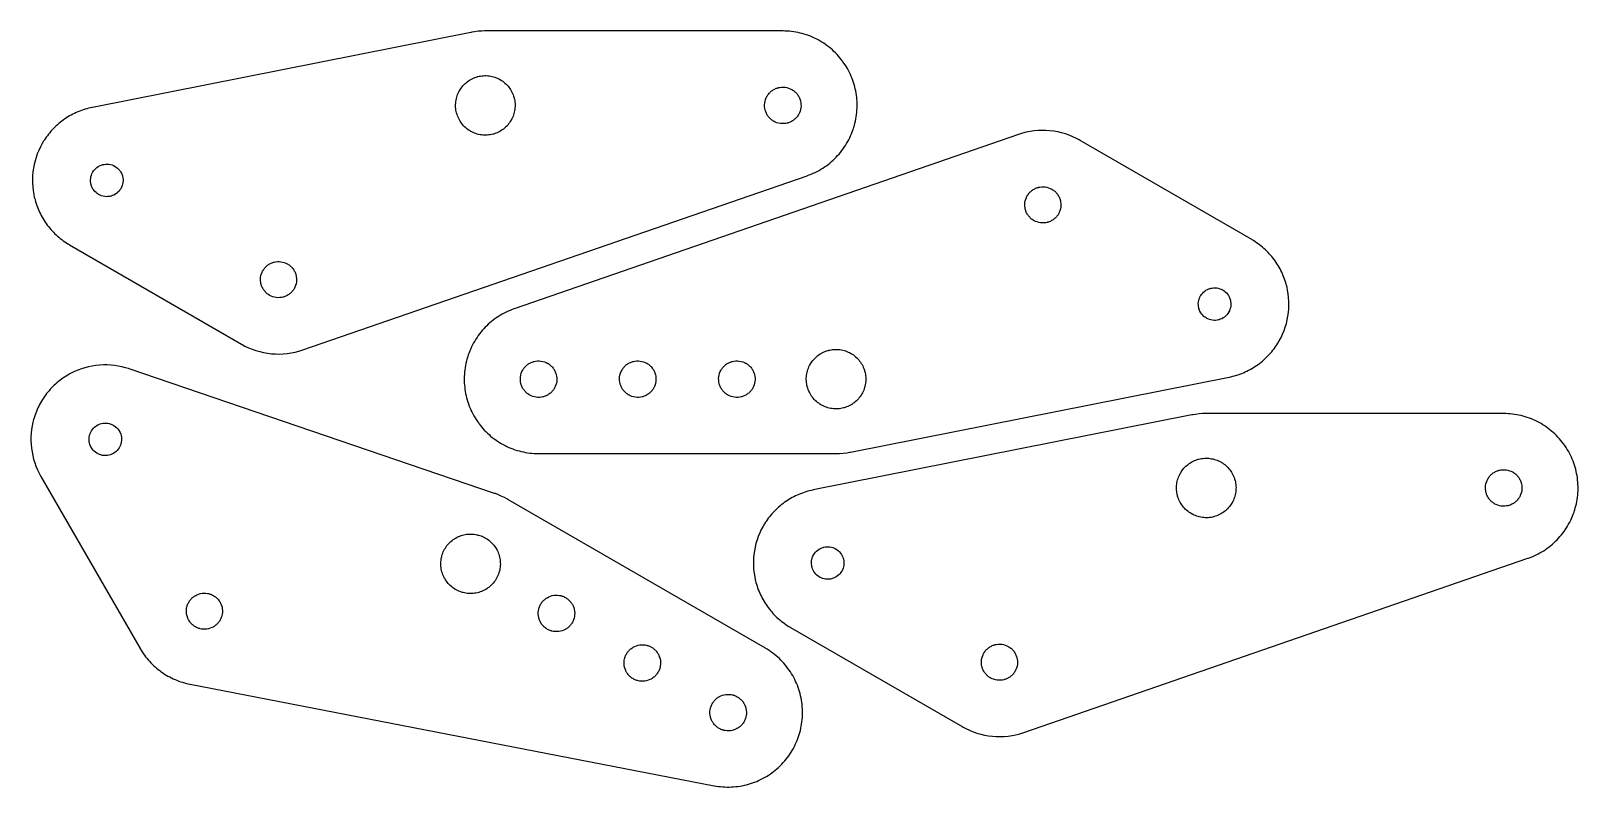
# Model space of a CAD drawing. Extents: x 0 to 562, y 0 to 274.
import ezdxf

# ---------------------------------------------------------------- set-up
doc = ezdxf.new("R2010")
doc.units = 0
doc.layers.get('0').update_dxf_attribs({"linetype": 'CONTINUOUS'})

msp = doc.modelspace()

# ---------------------------------------------------------------- linework, layer by layer
at = {"color": 0}
for points in [[(76.3993, 160.717), (76.7158, 160.533), (77.6853, 160.019), (79.0001, 159.396), (80.3408, 158.847), (81.7042, 158.372), (83.0872, 157.972), (84.4867, 157.647), (85.8997, 157.397), (87.3231, 157.222), (88.7536, 157.124), (90.1883, 157.1), (91.6242, 157.154), (93.0581, 157.285), (94.4867, 157.492), (95.9072, 157.775), (97.3167, 158.138), (98.3661, 158.458), (98.7115, 158.578), (281.807, 221.799), (281.997, 221.864), (282.563, 222.071), (283.307, 222.367), (284.04, 222.682), (284.761, 223.018), (285.471, 223.374), (286.167, 223.75), (286.851, 224.146), (287.522, 224.561), (288.179, 224.994), (288.824, 225.446), (289.453, 225.915), (290.068, 226.403), (290.668, 226.907), (291.253, 227.429), (291.822, 227.967), (292.375, 228.521), (292.912, 229.092), (293.433, 229.676), (293.936, 230.278), (294.422, 230.893), (294.89, 231.522), (295.342, 232.165), (295.774, 232.822), (296.186, 233.493), (296.581, 234.176), (296.954, 234.872), (297.31, 235.581), (297.644, 236.3), (297.958, 237.032), (298.251, 237.774), (298.522, 238.526), (298.714, 239.099), (298.774, 239.29), (298.833, 239.482), (299, 240.061), (299.204, 240.835), (299.385, 241.612), (299.542, 242.393), (299.675, 243.175), (299.785, 243.96), (299.872, 244.744), (299.936, 245.531), (299.976, 246.317), (299.994, 247.103), (299.989, 247.889), (299.961, 248.674), (299.91, 249.456), (299.836, 250.236), (299.74, 251.013), (299.622, 251.787), (299.482, 252.557), (299.318, 253.324), (299.133, 254.085), (298.926, 254.842), (298.696, 255.592), (298.444, 256.336), (298.172, 257.074), (297.876, 257.803), (297.56, 258.525), (297.221, 259.24), (296.861, 259.944), (296.479, 260.642), (296.076, 261.328), (295.653, 262.003), (295.207, 262.668), (294.86, 263.161), (294.74, 263.322), (294.622, 263.485), (294.256, 263.963), (293.753, 264.586), (293.233, 265.192), (292.697, 265.781), (292.146, 266.351), (291.581, 266.906), (290.999, 267.44), (290.404, 267.958), (289.794, 268.457), (289.171, 268.938), (288.536, 269.399), (287.888, 269.84), (287.228, 270.264), (286.556, 270.667), (285.872, 271.05), (285.179, 271.414), (284.475, 271.757), (283.761, 272.081), (283.037, 272.382), (282.306, 272.662), (281.565, 272.924), (280.818, 273.161), (280.061, 273.379), (279.299, 273.574), (278.529, 273.747), (277.753, 273.897), (276.972, 274.025), (276.185, 274.131), (275.393, 274.213), (274.597, 274.272), (273.797, 274.307), (273.196, 274.319), (272.994, 274.319), (164.994, 274.319), (164.665, 274.319), (163.675, 274.287), (162.36, 274.19), (161.05, 274.029), (160.074, 273.869), (159.75, 273.806), (22.3003, 246.585), (22.1311, 246.551), (21.6253, 246.442), (20.956, 246.282), (20.2924, 246.107), (19.6349, 245.914), (18.9837, 245.706), (18.3393, 245.481), (17.7017, 245.24), (17.0711, 244.985), (16.4481, 244.713), (15.8326, 244.426), (15.2251, 244.124), (14.626, 243.807), (14.0353, 243.476), (13.4532, 243.129), (12.8803, 242.769), (12.3166, 242.394), (11.7625, 242.006), (11.2183, 241.603), (10.6841, 241.186), (10.1604, 240.757), (9.64725, 240.314), (9.14501, 239.858), (8.65397, 239.389), (8.17437, 238.908), (7.70654, 238.414), (7.2506, 237.907), (6.80697, 237.389), (6.37587, 236.857), (5.95751, 236.315), (5.55225, 235.761), (5.16032, 235.196), (4.87472, 234.764), (4.78201, 234.618), (4.59685, 234.328), (4.0709, 233.439), (3.42378, 232.229), (2.84104, 230.994), (2.32314, 229.735), (1.87039, 228.453), (1.48335, 227.154), (1.16238, 225.837), (0.90793, 224.508), (0.72038, 223.168), (0.60021, 221.818), (0.5478, 220.464), (0.56364, 219.106), (0.64806, 217.746), (0.80154, 216.388), (1.02452, 215.035), (1.23568, 214.024), (1.31744, 213.689), (1.35834, 213.521), (1.48969, 213.021), (1.6785, 212.36), (1.88363, 211.704), (2.10482, 211.056), (2.34196, 210.414), (2.59478, 209.781), (2.86317, 209.154), (3.14686, 208.535), (3.44564, 207.925), (3.75939, 207.322), (4.08789, 206.729), (4.43093, 206.144), (4.78831, 205.569), (5.15989, 205.003), (5.54536, 204.446), (5.94461, 203.9), (6.35747, 203.364), (6.78369, 202.837), (7.22304, 202.322), (7.6754, 201.818), (8.14057, 201.325), (8.61833, 200.843), (9.10846, 200.374), (9.61083, 199.915), (10.1252, 199.471), (10.6513, 199.038), (11.1891, 198.617), (11.7383, 198.21), (12.2988, 197.815), (12.8702, 197.435), (13.4525, 197.068), (13.8961, 196.803), (14.0454, 196.717), (76.3993, 160.717)], [(155.642, 252.719), (155.708, 252.835), (155.921, 253.176), (156.221, 253.618), (156.542, 254.042), (156.882, 254.449), (157.24, 254.836), (157.617, 255.207), (158.01, 255.557), (158.419, 255.888), (158.846, 256.199), (159.286, 256.487), (159.74, 256.756), (160.208, 257.001), (160.689, 257.225), (161.182, 257.424), (161.686, 257.6), (162.069, 257.717), (162.2, 257.751), (162.329, 257.786), (162.719, 257.878), (163.244, 257.976), (163.771, 258.05), (164.299, 258.097), (164.826, 258.118), (165.354, 258.114), (165.881, 258.083), (166.404, 258.026), (166.925, 257.946), (167.442, 257.839), (167.951, 257.707), (168.457, 257.55), (168.954, 257.368), (169.443, 257.161), (169.924, 256.929), (170.279, 256.739), (170.394, 256.672), (170.511, 256.606), (170.851, 256.393), (171.293, 256.093), (171.717, 255.772), (172.124, 255.433), (172.511, 255.074), (172.882, 254.697), (173.232, 254.304), (173.563, 253.894), (173.874, 253.468), (174.163, 253.028), (174.431, 252.574), (174.676, 252.106), (174.9, 251.625), (175.099, 251.132), (175.275, 250.629), (175.392, 250.244), (175.426, 250.115), (175.461, 249.985), (175.553, 249.594), (175.651, 249.069), (175.725, 248.543), (175.772, 248.015), (175.793, 247.487), (175.789, 246.96), (175.758, 246.433), (175.703, 245.91), (175.621, 245.389), (175.514, 244.874), (175.382, 244.362), (175.225, 243.857), (175.043, 243.36), (174.836, 242.871), (174.604, 242.39), (174.415, 242.035), (174.347, 241.919), (174.281, 241.804), (174.068, 241.463), (173.768, 241.021), (173.447, 240.597), (173.108, 240.192), (172.75, 239.803), (172.372, 239.433), (171.979, 239.082), (171.569, 238.751), (171.143, 238.44), (170.703, 238.151), (170.249, 237.883), (169.781, 237.638), (169.3, 237.414), (168.807, 237.215), (168.304, 237.039), (167.919, 236.922), (167.79, 236.888), (167.661, 236.853), (167.269, 236.761), (166.744, 236.662), (166.218, 236.589), (165.69, 236.542), (165.163, 236.521), (164.635, 236.525), (164.108, 236.556), (163.585, 236.612), (163.064, 236.693), (162.549, 236.8), (162.038, 236.932), (161.532, 237.089), (161.035, 237.271), (160.546, 237.478), (160.065, 237.71), (159.711, 237.9), (159.594, 237.967), (159.479, 238.033), (159.138, 238.246), (158.697, 238.546), (158.272, 238.867), (157.867, 239.206), (157.478, 239.565), (157.108, 239.942), (156.757, 240.335), (156.426, 240.744), (156.115, 241.171), (155.826, 241.611), (155.558, 242.065), (155.313, 242.533), (155.09, 243.014), (154.89, 243.507), (154.714, 244.01), (154.597, 244.394), (154.563, 244.524), (154.528, 244.654), (154.436, 245.044), (154.337, 245.569), (154.264, 246.096), (154.217, 246.624), (154.196, 247.151), (154.2, 247.679), (154.231, 248.206), (154.288, 248.729), (154.368, 249.25), (154.475, 249.765), (154.607, 250.276), (154.764, 250.782), (154.947, 251.279), (155.154, 251.768), (155.385, 252.249), (155.575, 252.604), (155.642, 252.719)], [(267.258, 250.632), (267.299, 250.703), (267.429, 250.912), (267.614, 251.182), (267.81, 251.442), (268.018, 251.692), (268.239, 251.929), (268.469, 252.157), (268.711, 252.372), (268.963, 252.575), (269.224, 252.765), (269.493, 252.943), (269.772, 253.107), (270.06, 253.258), (270.354, 253.394), (270.656, 253.517), (270.965, 253.625), (271.201, 253.696), (271.281, 253.718), (271.439, 253.76), (271.921, 253.856), (272.568, 253.929), (273.215, 253.94), (273.86, 253.886), (274.494, 253.771), (275.118, 253.594), (275.724, 253.356), (276.165, 253.138), (276.307, 253.056), (276.378, 253.015), (276.588, 252.885), (276.857, 252.7), (277.118, 252.504), (277.367, 252.296), (277.606, 252.075), (277.832, 251.844), (278.047, 251.603), (278.25, 251.351), (278.44, 251.09), (278.618, 250.821), (278.782, 250.542), (278.933, 250.254), (279.069, 249.96), (279.192, 249.658), (279.3, 249.349), (279.372, 249.112), (279.393, 249.033), (279.435, 248.876), (279.531, 248.393), (279.604, 247.747), (279.615, 247.099), (279.563, 246.456), (279.446, 245.819), (279.269, 245.196), (279.031, 244.59), (278.813, 244.149), (278.731, 244.007), (278.69, 243.936), (278.56, 243.726), (278.376, 243.457), (278.179, 243.197), (277.971, 242.947), (277.751, 242.71), (277.519, 242.482), (277.279, 242.267), (277.026, 242.064), (276.765, 241.874), (276.496, 241.696), (276.217, 241.532), (275.929, 241.382), (275.635, 241.244), (275.333, 241.122), (275.024, 241.014), (274.789, 240.943), (274.71, 240.921), (274.551, 240.879), (274.068, 240.783), (273.422, 240.71), (272.774, 240.699), (272.131, 240.753), (271.494, 240.868), (270.871, 241.044), (270.265, 241.283), (269.825, 241.501), (269.682, 241.583), (269.611, 241.624), (269.403, 241.754), (269.132, 241.939), (268.872, 242.135), (268.622, 242.343), (268.385, 242.564), (268.157, 242.794), (267.942, 243.036), (267.739, 243.287), (267.549, 243.549), (267.371, 243.818), (267.207, 244.097), (267.057, 244.385), (266.919, 244.679), (266.797, 244.981), (266.689, 245.29), (266.618, 245.526), (266.596, 245.606), (266.554, 245.763), (266.458, 246.246), (266.385, 246.893), (266.374, 247.54), (266.428, 248.185), (266.543, 248.819), (266.721, 249.443), (266.958, 250.049), (267.176, 250.49), (267.258, 250.632)], [(380.928, 234.603), (380.612, 234.786), (379.643, 235.3), (378.328, 235.924), (376.987, 236.472), (375.624, 236.947), (374.24, 237.347), (372.842, 237.672), (371.428, 237.922), (370.004, 238.097), (368.574, 238.196), (367.139, 238.219), (365.704, 238.165), (364.269, 238.035), (362.842, 237.828), (361.421, 237.543), (360.011, 237.182), (358.961, 236.861), (358.617, 236.742), (175.521, 173.521), (175.331, 173.456), (174.765, 173.247), (174.021, 172.953), (173.288, 172.638), (172.567, 172.301), (171.857, 171.944), (171.161, 171.569), (170.476, 171.174), (169.806, 170.758), (169.149, 170.325), (168.504, 169.874), (167.875, 169.404), (167.26, 168.917), (166.66, 168.413), (166.075, 167.89), (165.506, 167.353), (164.953, 166.799), (164.415, 166.228), (163.894, 165.643), (163.392, 165.042), (162.906, 164.426), (162.436, 163.797), (161.986, 163.154), (161.554, 162.497), (161.142, 161.826), (160.747, 161.143), (160.374, 160.447), (160.018, 159.739), (159.683, 159.019), (159.369, 158.288), (159.076, 157.546), (158.806, 156.793), (158.614, 156.221), (158.554, 156.029), (158.494, 155.837), (158.328, 155.258), (158.124, 154.485), (157.943, 153.707), (157.786, 152.926), (157.653, 152.144), (157.543, 151.36), (157.456, 150.575), (157.392, 149.789), (157.351, 149.003), (157.333, 148.217), (157.339, 147.431), (157.367, 146.646), (157.418, 145.864), (157.492, 145.083), (157.587, 144.307), (157.706, 143.532), (157.846, 142.761), (158.01, 141.996), (158.194, 141.235), (158.401, 140.478), (158.632, 139.728), (158.883, 138.983), (159.156, 138.246), (159.451, 137.516), (159.768, 136.794), (160.107, 136.08), (160.467, 135.374), (160.849, 134.678), (161.251, 133.992), (161.675, 133.316), (162.121, 132.651), (162.468, 132.158), (162.587, 131.997), (162.706, 131.835), (163.072, 131.357), (163.575, 130.734), (164.094, 130.128), (164.631, 129.539), (165.182, 128.968), (165.747, 128.414), (166.329, 127.879), (166.924, 127.361), (167.533, 126.862), (168.156, 126.382), (168.792, 125.921), (169.44, 125.479), (170.1, 125.056), (170.772, 124.653), (171.456, 124.269), (172.149, 123.905), (172.853, 123.562), (173.567, 123.239), (174.289, 122.937), (175.022, 122.656), (175.763, 122.396), (176.51, 122.158), (177.267, 121.941), (178.029, 121.746), (178.799, 121.573), (179.575, 121.422), (180.356, 121.294), (181.143, 121.189), (181.935, 121.107), (182.731, 121.047), (183.531, 121.012), (184.132, 121), (184.333, 121), (292.333, 121), (292.662, 121), (293.653, 121.032), (294.968, 121.129), (296.278, 121.29), (297.254, 121.45), (297.578, 121.514), (435.028, 148.735), (435.197, 148.768), (435.703, 148.878), (436.372, 149.038), (437.035, 149.212), (437.693, 149.406), (438.344, 149.614), (438.989, 149.839), (439.626, 150.079), (440.257, 150.335), (440.879, 150.607), (441.494, 150.893), (442.103, 151.196), (442.701, 151.513), (443.293, 151.843), (443.875, 152.19), (444.447, 152.55), (445.011, 152.925), (445.565, 153.314), (446.11, 153.717), (446.643, 154.132), (447.167, 154.563), (447.681, 155.006), (448.183, 155.461), (448.674, 155.931), (449.153, 156.411), (449.621, 156.906), (450.078, 157.413), (450.521, 157.931), (450.951, 158.461), (451.371, 159.004), (451.775, 159.558), (452.168, 160.124), (452.453, 160.556), (452.546, 160.7), (452.731, 160.99), (453.257, 161.881), (453.904, 163.09), (454.486, 164.325), (455.004, 165.585), (455.457, 166.865), (455.844, 168.165), (456.165, 169.482), (456.419, 170.811), (456.607, 172.151), (456.728, 173.501), (456.781, 174.856), (456.764, 176.214), (456.679, 177.574), (456.526, 178.931), (456.303, 180.285), (456.092, 181.296), (456.01, 181.631), (455.969, 181.799), (455.838, 182.299), (455.649, 182.96), (455.444, 183.615), (455.222, 184.264), (454.986, 184.906), (454.733, 185.539), (454.464, 186.165), (454.181, 186.783), (453.882, 187.394), (453.568, 187.997), (453.24, 188.59), (452.897, 189.175), (452.539, 189.75), (452.168, 190.317), (451.782, 190.872), (451.383, 191.419), (450.971, 191.956), (450.544, 192.482), (450.104, 192.997), (449.653, 193.501), (449.188, 193.994), (448.71, 194.476), (448.219, 194.946), (447.717, 195.404), (447.203, 195.849), (446.676, 196.282), (446.139, 196.703), (445.589, 197.11), (445.029, 197.504), (444.457, 197.885), (443.875, 198.25), (443.432, 198.517), (443.282, 198.603), (380.928, 234.603)], [(22.4325, 223.051), (22.5054, 223.178), (22.7493, 223.542), (23.1101, 223.996), (23.5119, 224.41), (23.9514, 224.783), (24.4249, 225.111), (24.9293, 225.392), (25.4612, 225.622), (25.8765, 225.764), (26.0174, 225.801), (26.1583, 225.839), (26.5886, 225.925), (27.1647, 225.99), (27.7421, 226), (28.3161, 225.953), (28.8828, 225.85), (29.4381, 225.692), (29.9776, 225.479), (30.3711, 225.285), (30.4975, 225.212), (30.6237, 225.139), (30.9883, 224.894), (31.4424, 224.535), (31.8569, 224.132), (32.2294, 223.693), (32.5574, 223.219), (32.8382, 222.715), (33.0693, 222.183), (33.2106, 221.768), (33.2483, 221.626), (33.286, 221.486), (33.3714, 221.056), (33.4372, 220.479), (33.4462, 219.903), (33.399, 219.328), (33.296, 218.761), (33.1379, 218.207), (32.9253, 217.667), (32.7314, 217.274), (32.6585, 217.147), (32.5856, 217.021), (32.3417, 216.656), (31.9807, 216.201), (31.5789, 215.788), (31.1396, 215.415), (30.6661, 215.087), (30.1617, 214.806), (29.6297, 214.575), (29.2144, 214.433), (29.0736, 214.396), (28.9326, 214.358), (28.5024, 214.274), (27.9261, 214.207), (27.3489, 214.199), (26.7749, 214.246), (26.2081, 214.349), (25.6529, 214.507), (25.1133, 214.719), (24.7197, 214.913), (24.5935, 214.986), (24.4671, 215.058), (24.1025, 215.303), (23.6486, 215.664), (23.234, 216.065), (22.8615, 216.504), (22.5335, 216.978), (22.2528, 217.483), (22.0215, 218.015), (21.8804, 218.431), (21.8426, 218.571), (21.8049, 218.711), (21.7194, 219.142), (21.6537, 219.718), (21.6447, 220.296), (21.6919, 220.869), (21.7949, 221.436), (21.9531, 221.992), (22.1657, 222.531), (22.3594, 222.925), (22.4325, 223.051)], [(373.103, 207.944), (373.063, 207.874), (372.933, 207.667), (372.751, 207.4), (372.557, 207.143), (372.35, 206.896), (372.133, 206.66), (371.904, 206.436), (371.665, 206.224), (371.417, 206.022), (371.158, 205.835), (370.892, 205.658), (370.615, 205.496), (370.332, 205.347), (370.04, 205.211), (369.742, 205.09), (369.436, 204.983), (369.203, 204.913), (369.124, 204.892), (368.968, 204.85), (368.49, 204.756), (367.851, 204.682), (367.21, 204.672), (366.574, 204.725), (365.944, 204.839), (365.328, 205.014), (364.729, 205.25), (364.293, 205.465), (364.153, 205.546), (364.082, 205.587), (363.875, 205.715), (363.608, 205.897), (363.35, 206.092), (363.104, 206.299), (362.868, 206.515), (362.644, 206.744), (362.431, 206.983), (362.231, 207.232), (362.042, 207.49), (361.867, 207.757), (361.704, 208.033), (361.554, 208.317), (361.419, 208.608), (361.299, 208.907), (361.192, 209.212), (361.121, 209.446), (361.1, 209.525), (361.058, 209.681), (360.963, 210.158), (360.89, 210.799), (360.881, 211.439), (360.932, 212.075), (361.047, 212.704), (361.222, 213.321), (361.458, 213.919), (361.674, 214.356), (361.754, 214.496), (361.794, 214.567), (361.924, 214.774), (362.106, 215.042), (362.3, 215.299), (362.507, 215.544), (362.724, 215.781), (362.953, 216.006), (363.192, 216.218), (363.44, 216.418), (363.699, 216.607), (363.965, 216.782), (364.242, 216.944), (364.525, 217.094), (364.817, 217.229), (365.115, 217.35), (365.421, 217.457), (365.654, 217.528), (365.733, 217.549), (365.889, 217.592), (366.367, 217.686), (367.006, 217.758), (367.647, 217.769), (368.283, 217.717), (368.912, 217.603), (369.529, 217.426), (370.128, 217.19), (370.564, 216.975), (370.704, 216.894), (370.775, 216.854), (370.982, 216.725), (371.249, 216.543), (371.507, 216.349), (371.753, 216.143), (371.989, 215.925), (372.213, 215.697), (372.426, 215.458), (372.626, 215.21), (372.815, 214.951), (372.99, 214.683), (373.153, 214.408), (373.303, 214.124), (373.438, 213.832), (373.558, 213.533), (373.665, 213.228), (373.736, 212.994), (373.757, 212.917), (373.799, 212.76), (373.894, 212.282), (373.967, 211.643), (373.976, 211.003), (373.925, 210.365), (373.81, 209.736), (373.635, 209.119), (373.399, 208.521), (373.183, 208.085), (373.103, 207.944)], [(84.2251, 187.375), (84.2657, 187.446), (84.3944, 187.653), (84.5767, 187.919), (84.7711, 188.176), (84.9772, 188.424), (85.1947, 188.66), (85.4231, 188.883), (85.6619, 189.096), (85.9107, 189.297), (86.1689, 189.485), (86.4363, 189.661), (86.7121, 189.824), (86.996, 189.972), (87.2875, 190.108), (87.5863, 190.229), (87.8918, 190.336), (88.125, 190.407), (88.2036, 190.428), (88.3599, 190.469), (88.8374, 190.564), (89.4768, 190.638), (90.1174, 190.647), (90.7544, 190.594), (91.3835, 190.481), (91.9996, 190.306), (92.5985, 190.069), (93.035, 189.854), (93.1753, 189.774), (93.2456, 189.732), (93.4526, 189.604), (93.72, 189.421), (93.9772, 189.228), (94.2239, 189.021), (94.4596, 188.803), (94.684, 188.575), (94.8967, 188.336), (95.0974, 188.087), (95.2857, 187.829), (95.4613, 187.563), (95.6238, 187.286), (95.7729, 187.003), (95.9082, 186.711), (96.0294, 186.413), (96.1361, 186.107), (96.2071, 185.874), (96.2281, 185.794), (96.27, 185.639), (96.3647, 185.161), (96.4376, 184.521), (96.4476, 183.881), (96.3953, 183.243), (96.281, 182.615), (96.1056, 181.999), (95.8696, 181.4), (95.6544, 180.962), (95.5735, 180.822), (95.5329, 180.753), (95.404, 180.546), (95.2219, 180.278), (95.0275, 180.021), (94.8214, 179.774), (94.6039, 179.539), (94.3754, 179.314), (94.1367, 179.101), (93.8879, 178.901), (93.6297, 178.712), (93.3624, 178.538), (93.0865, 178.375), (92.8026, 178.225), (92.5111, 178.09), (92.2124, 177.968), (91.9068, 177.862), (91.6736, 177.792), (91.5951, 177.769), (91.4387, 177.728), (90.9613, 177.633), (90.3217, 177.561), (89.6811, 177.55), (89.0442, 177.603), (88.4151, 177.717), (87.799, 177.893), (87.2001, 178.129), (86.7635, 178.344), (86.6233, 178.425), (86.5529, 178.465), (86.346, 178.594), (86.0785, 178.776), (85.8212, 178.971), (85.5747, 179.176), (85.339, 179.394), (85.1146, 179.622), (84.9019, 179.861), (84.7013, 180.11), (84.5129, 180.368), (84.3374, 180.636), (84.1747, 180.911), (84.0257, 181.196), (83.8904, 181.487), (83.7692, 181.786), (83.6625, 182.092), (83.5915, 182.325), (83.5706, 182.403), (83.5286, 182.56), (83.4339, 183.038), (83.3608, 183.676), (83.351, 184.317), (83.4033, 184.954), (83.5176, 185.583), (83.6931, 186.199), (83.929, 186.799), (84.1442, 187.235), (84.2251, 187.375)], [(434.896, 172.268), (434.822, 172.142), (434.578, 171.778), (434.218, 171.324), (433.815, 170.908), (433.376, 170.536), (432.903, 170.208), (432.399, 169.928), (431.867, 169.697), (431.451, 169.556), (431.31, 169.518), (431.169, 169.479), (430.739, 169.394), (430.162, 169.329), (429.586, 169.319), (429.011, 169.367), (428.444, 169.469), (427.89, 169.628), (427.35, 169.84), (426.957, 170.035), (426.831, 170.107), (426.704, 170.181), (426.339, 170.424), (425.885, 170.785), (425.471, 171.188), (425.099, 171.626), (424.771, 172.1), (424.489, 172.604), (424.258, 173.136), (424.117, 173.551), (424.079, 173.692), (424.042, 173.833), (423.957, 174.264), (423.89, 174.84), (423.882, 175.417), (423.929, 175.992), (424.032, 176.558), (424.19, 177.112), (424.403, 177.653), (424.596, 178.046), (424.669, 178.172), (424.742, 178.299), (424.986, 178.664), (425.347, 179.117), (425.749, 179.532), (426.188, 179.904), (426.661, 180.232), (427.167, 180.513), (427.699, 180.744), (428.114, 180.886), (428.254, 180.924), (428.394, 180.961), (428.825, 181.046), (429.401, 181.112), (429.979, 181.121), (430.553, 181.074), (431.119, 180.971), (431.675, 180.813), (432.214, 180.6), (432.608, 180.407), (432.735, 180.333), (432.861, 180.261), (433.225, 180.017), (433.679, 179.656), (434.093, 179.254), (434.467, 178.814), (434.794, 178.342), (435.075, 177.836), (435.306, 177.304), (435.447, 176.889), (435.485, 176.749), (435.522, 176.607), (435.608, 176.178), (435.674, 175.601), (435.683, 175.024), (435.636, 174.45), (435.533, 173.883), (435.375, 173.328), (435.162, 172.789), (434.968, 172.394), (434.896, 172.268)], [(301.686, 142.6), (301.619, 142.483), (301.407, 142.143), (301.107, 141.701), (300.786, 141.278), (300.446, 140.871), (300.088, 140.483), (299.711, 140.112), (299.318, 139.763), (298.908, 139.432), (298.482, 139.121), (298.042, 138.832), (297.588, 138.564), (297.119, 138.318), (296.639, 138.095), (296.146, 137.895), (295.642, 137.719), (295.258, 137.602), (295.128, 137.568), (294.999, 137.533), (294.608, 137.442), (294.083, 137.343), (293.557, 137.269), (293.029, 137.222), (292.501, 137.201), (291.974, 137.206), (291.447, 137.236), (290.924, 137.292), (290.403, 137.374), (289.886, 137.481), (289.376, 137.613), (288.871, 137.77), (288.374, 137.952), (287.883, 138.159), (287.404, 138.391), (287.049, 138.58), (286.933, 138.647), (286.817, 138.714), (286.476, 138.926), (286.035, 139.226), (285.611, 139.547), (285.204, 139.886), (284.817, 140.244), (284.446, 140.622), (284.096, 141.015), (283.765, 141.425), (283.454, 141.851), (283.165, 142.292), (282.897, 142.746), (282.651, 143.214), (282.428, 143.694), (282.228, 144.188), (282.053, 144.69), (281.936, 145.075), (281.901, 145.204), (281.867, 145.333), (281.775, 145.725), (281.676, 146.25), (281.603, 146.776), (281.556, 147.304), (281.535, 147.832), (281.539, 148.36), (281.569, 148.886), (281.625, 149.41), (281.707, 149.931), (281.814, 150.446), (281.946, 150.957), (282.103, 151.462), (282.285, 151.96), (282.492, 152.449), (282.724, 152.929), (282.912, 153.283), (282.981, 153.4), (283.047, 153.515), (283.26, 153.857), (283.56, 154.297), (283.881, 154.722), (284.219, 155.128), (284.578, 155.517), (284.956, 155.886), (285.349, 156.237), (285.758, 156.568), (286.185, 156.879), (286.625, 157.168), (287.079, 157.436), (287.547, 157.682), (288.028, 157.904), (288.521, 158.104), (289.024, 158.281), (289.408, 158.397), (289.537, 158.432), (289.667, 158.467), (290.058, 158.557), (290.582, 158.657), (291.108, 158.731), (291.636, 158.778), (292.165, 158.799), (292.693, 158.794), (293.219, 158.764), (293.743, 158.707), (294.264, 158.626), (294.779, 158.519), (295.29, 158.388), (295.796, 158.231), (296.293, 158.047), (296.782, 157.84), (297.263, 157.61), (297.617, 157.419), (297.733, 157.353), (297.849, 157.286), (298.19, 157.074), (298.631, 156.774), (299.056, 156.453), (299.461, 156.112), (299.85, 155.754), (300.219, 155.378), (300.571, 154.985), (300.901, 154.575), (301.213, 154.149), (301.501, 153.708), (301.769, 153.254), (302.015, 152.786), (302.237, 152.306), (302.438, 151.813), (302.614, 151.308), (302.731, 150.925), (302.765, 150.794), (302.8, 150.665), (302.89, 150.275), (302.99, 149.75), (303.064, 149.224), (303.111, 148.696), (303.132, 148.168), (303.128, 147.64), (303.097, 147.114), (303.04, 146.59), (302.96, 146.069), (302.853, 145.553), (302.721, 145.043), (302.564, 144.538), (302.381, 144.04), (302.174, 143.551), (301.943, 143.071), (301.753, 142.715), (301.686, 142.6)], [(39.6174, 50.3047), (39.7089, 50.1463), (39.9921, 49.6756), (40.3826, 49.0583), (40.7886, 48.4535), (41.2099, 47.8613), (41.6458, 47.2818), (42.0962, 46.7154), (42.561, 46.1622), (43.0396, 45.6225), (43.5318, 45.0965), (44.0372, 44.5844), (44.5556, 44.0865), (45.0865, 43.6029), (45.6299, 43.1339), (46.1851, 42.6799), (46.7521, 42.2407), (47.3304, 41.8169), (47.9199, 41.4086), (48.5199, 41.016), (49.1304, 40.6393), (49.751, 40.2789), (50.3814, 39.9347), (51.0213, 39.6074), (51.6703, 39.2967), (52.3281, 39.0032), (52.9944, 38.7269), (53.669, 38.4682), (54.3514, 38.2272), (55.0414, 38.0042), (55.7387, 37.7993), (56.4429, 37.6131), (57.1537, 37.4453), (57.6911, 37.3311), (57.871, 37.2964), (248.046, 0.49935), (248.243, 0.46121), (248.838, 0.35851), (249.629, 0.24154), (250.422, 0.14833), (251.215, 0.07878), (252.007, 0.03271), (252.799, 0.01004), (253.589, 0.01058), (254.378, 0.03418), (255.164, 0.08073), (255.947, 0.15007), (256.726, 0.24213), (257.503, 0.35666), (258.275, 0.4936), (259.043, 0.65283), (259.804, 0.83409), (260.561, 1.03738), (261.311, 1.26253), (262.054, 1.50933), (262.79, 1.77767), (263.519, 2.06743), (264.239, 2.37853), (264.951, 2.71072), (265.654, 3.06392), (266.347, 3.43799), (267.029, 3.83274), (267.701, 4.24815), (268.362, 4.68392), (269.013, 5.14008), (269.65, 5.61638), (270.275, 6.11268), (270.888, 6.6289), (271.338, 7.02865), (271.486, 7.16482), (271.633, 7.301), (272.068, 7.71832), (272.632, 8.28689), (273.176, 8.87007), (273.703, 9.46733), (274.208, 10.0782), (274.696, 10.7023), (275.164, 11.3391), (275.612, 11.9881), (276.042, 12.6489), (276.45, 13.3209), (276.838, 14.0038), (277.206, 14.6968), (277.553, 15.3999), (277.879, 16.1121), (278.185, 16.8333), (278.469, 17.5631), (278.733, 18.3006), (278.975, 19.0457), (279.194, 19.7976), (279.393, 20.5563), (279.569, 21.3208), (279.724, 22.091), (279.856, 22.8661), (279.965, 23.6461), (280.053, 24.43), (280.117, 25.2176), (280.157, 26.0085), (280.175, 26.8021), (280.169, 27.5978), (280.14, 28.3954), (280.088, 29.1942), (280.032, 29.7943), (280.01, 29.9938), (279.987, 30.1935), (279.91, 30.7908), (279.785, 31.5818), (279.639, 32.3663), (279.469, 33.1439), (279.278, 33.9142), (279.064, 34.6765), (278.828, 35.431), (278.571, 36.1767), (278.293, 36.9135), (277.994, 37.6407), (277.674, 38.3581), (277.333, 39.0651), (276.974, 39.7615), (276.593, 40.4467), (276.193, 41.1204), (275.775, 41.7821), (275.336, 42.4313), (274.879, 43.0676), (274.404, 43.6908), (273.911, 44.3001), (273.4, 44.8956), (272.871, 45.4763), (272.325, 46.0421), (271.763, 46.5925), (271.182, 47.1269), (270.585, 47.6453), (269.972, 48.1471), (269.344, 48.6315), (268.7, 49.0986), (268.04, 49.5478), (267.365, 49.9785), (266.85, 50.29), (266.675, 50.3904), (173.144, 104.39), (172.86, 104.555), (171.986, 105.022), (170.799, 105.596), (169.583, 106.112), (168.657, 106.461), (168.344, 106.567), (35.7003, 151.718), (35.3743, 151.829), (34.3851, 152.129), (33.0569, 152.471), (31.7182, 152.743), (30.3718, 152.947), (29.02, 153.083), (27.6656, 153.15), (26.311, 153.15), (24.959, 153.082), (23.6124, 152.946), (22.2732, 152.742), (20.9444, 152.471), (19.6285, 152.133), (18.3282, 151.728), (17.046, 151.257), (15.7844, 150.719), (14.8517, 150.274), (14.5461, 150.115), (14.3932, 150.035), (13.9382, 149.789), (13.3403, 149.449), (12.7526, 149.093), (12.1753, 148.725), (11.6086, 148.342), (11.0528, 147.946), (10.508, 147.536), (9.9745, 147.114), (9.45242, 146.679), (8.942, 146.232), (8.44342, 145.771), (7.95692, 145.299), (7.48275, 144.815), (7.02106, 144.321), (6.572, 143.814), (6.1359, 143.296), (5.71283, 142.768), (5.30317, 142.229), (4.90696, 141.679), (4.52453, 141.121), (4.15597, 140.551), (3.8016, 139.974), (3.46153, 139.385), (3.13607, 138.789), (2.82531, 138.183), (2.52957, 137.569), (2.24897, 136.947), (1.98372, 136.317), (1.7341, 135.679), (1.50028, 135.034), (1.28239, 134.381), (1.12907, 133.887), (1.08078, 133.721), (0.98432, 133.391), (0.72868, 132.389), (0.44613, 131.047), (0.2328, 129.698), (0.08843, 128.344), (0.01264, 126.987), (0.0051, 125.631), (0.06554, 124.278), (0.19368, 122.93), (0.38916, 121.591), (0.65169, 120.262), (0.9809, 118.947), (1.37663, 117.647), (1.83838, 116.366), (2.36594, 115.105), (2.95904, 113.869), (3.4451, 112.957), (3.61729, 112.658), (39.6174, 50.3047)], [(190.069, 144.688), (190.029, 144.617), (189.899, 144.407), (189.714, 144.138), (189.518, 143.876), (189.31, 143.628), (189.089, 143.389), (188.858, 143.163), (188.617, 142.947), (188.365, 142.744), (188.104, 142.554), (187.835, 142.376), (187.556, 142.212), (187.268, 142.061), (186.974, 141.925), (186.672, 141.803), (186.362, 141.694), (186.126, 141.622), (186.047, 141.601), (185.889, 141.56), (185.407, 141.464), (184.76, 141.39), (184.112, 141.379), (183.468, 141.432), (182.833, 141.549), (182.21, 141.725), (181.604, 141.964), (181.163, 142.182), (181.021, 142.264), (180.95, 142.304), (180.74, 142.435), (180.471, 142.618), (180.21, 142.815), (179.961, 143.024), (179.722, 143.243), (179.496, 143.475), (179.281, 143.715), (179.078, 143.968), (178.888, 144.229), (178.71, 144.499), (178.546, 144.778), (178.394, 145.065), (178.258, 145.36), (178.136, 145.661), (178.028, 145.971), (177.956, 146.206), (177.935, 146.286), (177.893, 146.443), (177.797, 146.926), (177.722, 147.572), (177.712, 148.221), (177.765, 148.864), (177.882, 149.5), (178.058, 150.124), (178.297, 150.729), (178.515, 151.169), (178.597, 151.311), (178.638, 151.383), (178.768, 151.592), (178.951, 151.862), (179.149, 152.122), (179.357, 152.372), (179.576, 152.61), (179.808, 152.837), (180.049, 153.053), (180.3, 153.256), (180.561, 153.446), (180.832, 153.624), (181.111, 153.788), (181.397, 153.938), (181.693, 154.075), (181.994, 154.197), (182.304, 154.306), (182.539, 154.376), (182.618, 154.399), (182.776, 154.44), (183.26, 154.536), (183.906, 154.61), (184.554, 154.621), (185.197, 154.567), (185.833, 154.451), (186.457, 154.275), (187.063, 154.036), (187.503, 153.818), (187.644, 153.736), (187.717, 153.696), (187.925, 153.565), (188.196, 153.381), (188.456, 153.185), (188.706, 152.976), (188.943, 152.756), (189.171, 152.525), (189.385, 152.283), (189.589, 152.032), (189.779, 151.771), (189.956, 151.501), (190.121, 151.222), (190.271, 150.935), (190.408, 150.64), (190.531, 150.339), (190.639, 150.029), (190.71, 149.793), (190.732, 149.714), (190.774, 149.556), (190.869, 149.074), (190.943, 148.426), (190.953, 147.779), (190.9, 147.135), (190.785, 146.5), (190.607, 145.876), (190.369, 145.271), (190.151, 144.829), (190.069, 144.688)], [(226.069, 144.688), (226.029, 144.617), (225.899, 144.407), (225.714, 144.138), (225.518, 143.876), (225.31, 143.628), (225.089, 143.389), (224.858, 143.163), (224.617, 142.947), (224.365, 142.744), (224.104, 142.554), (223.835, 142.376), (223.556, 142.212), (223.268, 142.061), (222.974, 141.925), (222.672, 141.803), (222.362, 141.694), (222.126, 141.622), (222.047, 141.601), (221.889, 141.56), (221.407, 141.464), (220.76, 141.39), (220.112, 141.379), (219.468, 141.432), (218.833, 141.549), (218.21, 141.725), (217.604, 141.964), (217.163, 142.182), (217.021, 142.264), (216.95, 142.304), (216.74, 142.435), (216.471, 142.618), (216.21, 142.815), (215.961, 143.024), (215.722, 143.243), (215.496, 143.475), (215.281, 143.715), (215.078, 143.968), (214.888, 144.229), (214.71, 144.499), (214.546, 144.778), (214.394, 145.065), (214.258, 145.36), (214.136, 145.661), (214.028, 145.971), (213.956, 146.206), (213.935, 146.286), (213.893, 146.443), (213.797, 146.926), (213.722, 147.572), (213.712, 148.221), (213.765, 148.864), (213.882, 149.5), (214.058, 150.124), (214.297, 150.729), (214.515, 151.169), (214.597, 151.311), (214.638, 151.383), (214.768, 151.592), (214.951, 151.862), (215.149, 152.122), (215.357, 152.372), (215.576, 152.61), (215.808, 152.837), (216.049, 153.053), (216.3, 153.256), (216.561, 153.446), (216.832, 153.624), (217.111, 153.788), (217.397, 153.938), (217.693, 154.075), (217.994, 154.197), (218.304, 154.306), (218.539, 154.376), (218.618, 154.399), (218.776, 154.44), (219.26, 154.536), (219.906, 154.61), (220.554, 154.621), (221.197, 154.567), (221.833, 154.451), (222.457, 154.275), (223.063, 154.036), (223.503, 153.818), (223.644, 153.736), (223.717, 153.696), (223.925, 153.565), (224.196, 153.381), (224.456, 153.185), (224.706, 152.976), (224.943, 152.756), (225.171, 152.525), (225.385, 152.283), (225.589, 152.032), (225.779, 151.771), (225.956, 151.501), (226.121, 151.222), (226.271, 150.935), (226.408, 150.64), (226.531, 150.339), (226.639, 150.029), (226.71, 149.793), (226.732, 149.714), (226.774, 149.556), (226.869, 149.074), (226.943, 148.426), (226.953, 147.779), (226.9, 147.135), (226.785, 146.5), (226.607, 145.876), (226.369, 145.271), (226.151, 144.829), (226.069, 144.688)], [(262.069, 144.688), (262.029, 144.617), (261.899, 144.407), (261.714, 144.138), (261.518, 143.876), (261.31, 143.628), (261.089, 143.389), (260.858, 143.163), (260.617, 142.947), (260.365, 142.744), (260.104, 142.554), (259.835, 142.376), (259.556, 142.212), (259.268, 142.061), (258.974, 141.925), (258.672, 141.803), (258.362, 141.694), (258.126, 141.622), (258.047, 141.601), (257.889, 141.56), (257.407, 141.464), (256.76, 141.39), (256.112, 141.379), (255.468, 141.432), (254.833, 141.549), (254.21, 141.725), (253.604, 141.964), (253.162, 142.182), (253.021, 142.264), (252.95, 142.304), (252.74, 142.435), (252.471, 142.618), (252.21, 142.815), (251.961, 143.024), (251.722, 143.243), (251.496, 143.475), (251.281, 143.715), (251.078, 143.968), (250.888, 144.228), (250.71, 144.499), (250.546, 144.778), (250.394, 145.065), (250.258, 145.36), (250.136, 145.661), (250.028, 145.971), (249.956, 146.206), (249.935, 146.285), (249.893, 146.443), (249.797, 146.926), (249.722, 147.572), (249.713, 148.221), (249.765, 148.864), (249.882, 149.5), (250.058, 150.124), (250.297, 150.729), (250.515, 151.169), (250.597, 151.311), (250.638, 151.383), (250.768, 151.592), (250.951, 151.862), (251.149, 152.122), (251.357, 152.372), (251.576, 152.61), (251.808, 152.837), (252.049, 153.053), (252.3, 153.256), (252.561, 153.446), (252.832, 153.624), (253.111, 153.788), (253.397, 153.938), (253.693, 154.075), (253.994, 154.197), (254.304, 154.306), (254.539, 154.376), (254.618, 154.399), (254.776, 154.44), (255.26, 154.536), (255.906, 154.61), (256.554, 154.621), (257.197, 154.567), (257.833, 154.451), (258.457, 154.275), (259.063, 154.036), (259.503, 153.818), (259.644, 153.736), (259.717, 153.696), (259.925, 153.565), (260.196, 153.381), (260.456, 153.185), (260.706, 152.976), (260.943, 152.756), (261.171, 152.525), (261.385, 152.283), (261.589, 152.032), (261.779, 151.771), (261.956, 151.501), (262.121, 151.222), (262.271, 150.935), (262.408, 150.64), (262.531, 150.339), (262.639, 150.029), (262.71, 149.793), (262.732, 149.714), (262.774, 149.556), (262.869, 149.074), (262.943, 148.426), (262.953, 147.779), (262.9, 147.135), (262.785, 146.5), (262.607, 145.876), (262.369, 145.271), (262.151, 144.829), (262.069, 144.688)], [(338.171, 21.9122), (338.487, 21.7294), (339.457, 21.2154), (340.772, 20.5924), (342.112, 20.0432), (343.476, 19.5685), (344.86, 19.1682), (346.258, 18.8429), (347.672, 18.5928), (349.094, 18.4181), (350.525, 18.3192), (351.96, 18.2964), (353.396, 18.35), (354.831, 18.4801), (356.258, 18.6872), (357.679, 18.9717), (359.089, 19.3336), (360.138, 19.6542), (360.483, 19.7735), (543.579, 82.994), (543.768, 83.0596), (544.335, 83.2674), (545.079, 83.5621), (545.811, 83.8778), (546.533, 84.2139), (547.242, 84.5701), (547.939, 84.9464), (548.624, 85.3419), (549.294, 85.7565), (549.951, 86.19), (550.596, 86.6417), (551.225, 87.1114), (551.84, 87.5987), (552.44, 88.1035), (553.025, 88.6249), (553.594, 89.1629), (554.147, 89.7171), (554.685, 90.2872), (555.206, 90.8726), (555.708, 91.4732), (556.194, 92.0883), (556.662, 92.7179), (557.113, 93.3615), (557.544, 94.0188), (557.958, 94.6892), (558.351, 95.3725), (558.726, 96.0683), (559.082, 96.7763), (559.415, 97.4961), (559.729, 98.2274), (560.022, 98.9697), (560.294, 99.7228), (560.485, 100.294), (560.544, 100.486), (560.604, 100.678), (560.772, 101.257), (560.976, 102.031), (561.157, 102.808), (561.314, 103.588), (561.447, 104.371), (561.557, 105.155), (561.643, 105.941), (561.707, 106.727), (561.749, 107.513), (561.765, 108.299), (561.761, 109.085), (561.733, 109.869), (561.682, 110.651), (561.608, 111.432), (561.512, 112.209), (561.394, 112.983), (561.254, 113.754), (561.09, 114.52), (560.906, 115.281), (560.697, 116.037), (560.468, 116.788), (560.217, 117.532), (559.943, 118.269), (559.649, 118.999), (559.332, 119.722), (558.993, 120.436), (558.633, 121.141), (558.251, 121.837), (557.849, 122.523), (557.425, 123.199), (556.979, 123.865), (556.632, 124.357), (556.512, 124.519), (556.393, 124.68), (556.026, 125.159), (555.524, 125.782), (555.006, 126.388), (554.469, 126.976), (553.918, 127.548), (553.351, 128.101), (552.771, 128.637), (552.175, 129.154), (551.567, 129.653), (550.943, 130.133), (550.308, 130.594), (549.66, 131.037), (548.999, 131.46), (548.328, 131.863), (547.644, 132.247), (546.951, 132.61), (546.247, 132.953), (545.533, 133.276), (544.81, 133.578), (544.078, 133.859), (543.338, 134.119), (542.589, 134.358), (541.833, 134.575), (541.071, 134.77), (540.301, 134.943), (539.525, 135.093), (538.743, 135.221), (537.957, 135.327), (537.165, 135.409), (536.369, 135.468), (535.569, 135.504), (534.967, 135.515), (534.767, 135.515), (426.767, 135.515), (426.436, 135.515), (425.447, 135.483), (424.132, 135.387), (422.822, 135.226), (421.844, 135.065), (421.521, 135.001), (284.072, 107.781), (283.903, 107.747), (283.397, 107.638), (282.728, 107.478), (282.064, 107.302), (281.407, 107.11), (280.756, 106.902), (280.111, 106.677), (279.474, 106.437), (278.843, 106.181), (278.219, 105.909), (277.604, 105.622), (276.997, 105.32), (276.397, 105.003), (275.807, 104.672), (275.225, 104.326), (274.653, 103.965), (274.089, 103.59), (273.535, 103.202), (272.99, 102.799), (272.456, 102.383), (271.932, 101.953), (271.419, 101.51), (270.917, 101.054), (270.426, 100.585), (269.946, 100.104), (269.478, 99.6094), (269.022, 99.1029), (268.579, 98.5843), (268.147, 98.0536), (267.729, 97.5111), (267.324, 96.9571), (266.932, 96.3915), (266.647, 95.9601), (266.554, 95.8147), (266.369, 95.5244), (265.843, 94.6346), (265.196, 93.4254), (264.612, 92.1899), (264.094, 90.9303), (263.642, 89.6494), (263.256, 88.3497), (262.935, 87.0338), (262.679, 85.7043), (262.492, 84.3636), (262.372, 83.0144), (262.319, 81.6594), (262.336, 80.3008), (262.419, 78.9417), (262.574, 77.5842), (262.796, 76.231), (263.007, 75.2192), (263.089, 74.8847), (263.131, 74.7172), (263.261, 74.2168), (263.45, 73.555), (263.656, 72.9), (263.876, 72.2517), (264.114, 71.6104), (264.367, 70.9764), (264.635, 70.35), (264.919, 69.7314), (265.218, 69.1208), (265.532, 68.5188), (265.86, 67.9253), (266.203, 67.3406), (266.56, 66.7651), (266.932, 66.199), (267.317, 65.6425), (267.717, 65.096), (268.129, 64.5596), (268.556, 64.0338), (268.994, 63.5185), (269.447, 63.0142), (269.912, 62.5211), (270.39, 62.0396), (270.881, 61.5697), (271.383, 61.1118), (271.897, 60.6663), (272.424, 60.2332), (272.961, 59.8129), (273.51, 59.4056), (274.071, 59.0117), (274.642, 58.6313), (275.225, 58.2647), (275.668, 57.9983), (275.818, 57.9122), (338.171, 21.9122)], [(24.0481, 131.272), (24.1743, 131.344), (24.5678, 131.538), (25.1074, 131.751), (25.6626, 131.909), (26.2293, 132.012), (26.8033, 132.059), (27.3807, 132.05), (27.9568, 131.985), (28.3871, 131.899), (28.5281, 131.861), (28.6689, 131.824), (29.0842, 131.682), (29.6161, 131.451), (30.1206, 131.171), (30.594, 130.843), (31.0335, 130.47), (31.4353, 130.056), (31.7961, 129.602), (32.04, 129.237), (32.1131, 129.111), (32.186, 128.984), (32.3797, 128.591), (32.5925, 128.051), (32.7506, 127.496), (32.8535, 126.929), (32.9007, 126.355), (32.8917, 125.778), (32.826, 125.202), (32.7406, 124.771), (32.7029, 124.63), (32.6651, 124.49), (32.5239, 124.074), (32.2928, 123.542), (32.0119, 123.038), (31.6839, 122.564), (31.3114, 122.125), (30.8968, 121.723), (30.4429, 121.362), (30.0783, 121.118), (29.9519, 121.046), (29.8257, 120.973), (29.4321, 120.779), (28.8926, 120.566), (28.3374, 120.408), (27.7706, 120.305), (27.1965, 120.258), (26.6193, 120.267), (26.0431, 120.333), (25.6129, 120.418), (25.4719, 120.456), (25.331, 120.493), (24.9157, 120.635), (24.3838, 120.866), (23.8794, 121.147), (23.4058, 121.475), (22.9665, 121.847), (22.5647, 122.262), (22.2038, 122.716), (21.9599, 123.08), (21.8869, 123.207), (21.814, 123.333), (21.6203, 123.726), (21.4075, 124.266), (21.2494, 124.821), (21.1465, 125.388), (21.0992, 125.962), (21.1082, 126.539), (21.174, 127.116), (21.2594, 127.546), (21.2972, 127.687), (21.3349, 127.828), (21.4761, 128.243), (21.7072, 128.775), (21.9881, 129.279), (22.316, 129.753), (22.6885, 130.192), (23.1031, 130.594), (23.5571, 130.955), (23.9217, 131.199), (24.0481, 131.272)], [(417.414, 113.915), (417.481, 114.032), (417.693, 114.373), (417.993, 114.813), (418.314, 115.237), (418.653, 115.644), (419.011, 116.032), (419.389, 116.402), (419.782, 116.753), (420.192, 117.084), (420.618, 117.394), (421.058, 117.684), (421.513, 117.952), (421.981, 118.197), (422.461, 118.42), (422.954, 118.62), (423.457, 118.796), (423.842, 118.913), (423.971, 118.947), (424.1, 118.982), (424.492, 119.073), (425.017, 119.173), (425.543, 119.246), (426.071, 119.293), (426.599, 119.314), (427.126, 119.31), (427.653, 119.279), (428.176, 119.223), (428.697, 119.142), (429.213, 119.035), (429.724, 118.903), (430.229, 118.746), (430.726, 118.563), (431.215, 118.357), (431.696, 118.125), (432.05, 117.936), (432.167, 117.869), (432.282, 117.802), (432.624, 117.589), (433.064, 117.289), (433.489, 116.969), (433.894, 116.629), (434.283, 116.27), (434.653, 115.894), (435.004, 115.5), (435.335, 115.09), (435.644, 114.664), (435.935, 114.224), (436.203, 113.769), (436.449, 113.301), (436.671, 112.821), (436.871, 112.328), (437.047, 111.825), (437.164, 111.44), (437.199, 111.311), (437.233, 111.181), (437.324, 110.79), (437.424, 110.266), (437.497, 109.74), (437.544, 109.212), (437.565, 108.684), (437.561, 108.156), (437.531, 107.63), (437.474, 107.106), (437.393, 106.585), (437.286, 106.069), (437.154, 105.558), (436.997, 105.053), (436.814, 104.556), (436.607, 104.066), (436.376, 103.586), (436.186, 103.231), (436.119, 103.115), (436.053, 102.999), (435.84, 102.658), (435.54, 102.218), (435.219, 101.793), (434.879, 101.387), (434.521, 100.998), (434.144, 100.629), (433.751, 100.278), (433.342, 99.9472), (432.915, 99.6368), (432.475, 99.3474), (432.021, 99.0794), (431.553, 98.8336), (431.072, 98.6106), (430.579, 98.4108), (430.075, 98.2349), (429.692, 98.1181), (429.561, 98.0835), (429.432, 98.0489), (429.042, 97.9576), (428.517, 97.8582), (427.99, 97.785), (427.463, 97.7379), (426.935, 97.7168), (426.407, 97.7215), (425.881, 97.7518), (425.357, 97.8079), (424.836, 97.8894), (424.319, 97.9963), (423.81, 98.1282), (423.304, 98.2854), (422.807, 98.4675), (422.318, 98.6744), (421.838, 98.9061), (421.482, 99.0956), (421.367, 99.1624), (421.25, 99.2293), (420.91, 99.4417), (420.468, 99.7419), (420.044, 100.062), (419.638, 100.402), (419.25, 100.761), (418.879, 101.137), (418.529, 101.531), (418.199, 101.941), (417.888, 102.367), (417.599, 102.807), (417.331, 103.262), (417.085, 103.73), (416.861, 104.21), (416.662, 104.703), (416.486, 105.206), (416.369, 105.591), (416.335, 105.72), (416.3, 105.85), (416.208, 106.241), (416.11, 106.765), (416.036, 107.291), (415.989, 107.819), (415.968, 108.347), (415.972, 108.875), (416.003, 109.401), (416.058, 109.925), (416.14, 110.446), (416.247, 110.962), (416.379, 111.473), (416.536, 111.977), (416.718, 112.475), (416.925, 112.965), (417.157, 113.445), (417.346, 113.8), (417.414, 113.915)], [(529.031, 111.828), (529.071, 111.899), (529.201, 112.108), (529.385, 112.378), (529.582, 112.638), (529.79, 112.888), (530.01, 113.126), (530.242, 113.353), (530.482, 113.568), (530.735, 113.771), (530.994, 113.961), (531.265, 114.139), (531.544, 114.303), (531.831, 114.454), (532.126, 114.591), (532.428, 114.713), (532.738, 114.821), (532.972, 114.892), (533.053, 114.914), (533.21, 114.956), (533.693, 115.052), (534.339, 115.126), (534.988, 115.136), (535.631, 115.083), (536.267, 114.967), (536.89, 114.79), (537.496, 114.551), (537.936, 114.334), (538.079, 114.252), (538.15, 114.211), (538.358, 114.081), (538.629, 113.897), (538.889, 113.7), (539.139, 113.492), (539.376, 113.272), (539.604, 113.041), (539.818, 112.799), (540.022, 112.548), (540.213, 112.287), (540.39, 112.017), (540.554, 111.738), (540.704, 111.451), (540.842, 111.156), (540.964, 110.854), (541.072, 110.545), (541.143, 110.309), (541.165, 110.23), (541.207, 110.072), (541.303, 109.589), (541.376, 108.943), (541.387, 108.295), (541.333, 107.651), (541.218, 107.015), (541.04, 106.392), (540.803, 105.787), (540.585, 105.345), (540.503, 105.203), (540.463, 105.132), (540.332, 104.923), (540.147, 104.653), (539.951, 104.393), (539.743, 104.143), (539.522, 103.905), (539.292, 103.678), (539.05, 103.463), (538.799, 103.26), (538.537, 103.07), (538.268, 102.892), (537.989, 102.728), (537.701, 102.577), (537.407, 102.44), (537.106, 102.318), (536.796, 102.21), (536.56, 102.138), (536.481, 102.117), (536.322, 102.075), (535.84, 101.979), (535.193, 101.905), (534.546, 101.895), (533.901, 101.948), (533.267, 102.064), (532.643, 102.241), (532.037, 102.48), (531.596, 102.697), (531.454, 102.779), (531.383, 102.82), (531.174, 102.95), (530.904, 103.134), (530.643, 103.331), (530.394, 103.539), (530.156, 103.759), (529.929, 103.99), (529.714, 104.232), (529.511, 104.483), (529.321, 104.744), (529.143, 105.014), (528.979, 105.293), (528.828, 105.58), (528.692, 105.875), (528.569, 106.177), (528.461, 106.486), (528.389, 106.722), (528.368, 106.801), (528.326, 106.959), (528.231, 107.442), (528.157, 108.088), (528.146, 108.736), (528.199, 109.38), (528.315, 110.016), (528.492, 110.639), (528.731, 111.244), (528.949, 111.686), (529.031, 111.828)], [(154.244, 90.3608), (154.361, 90.4278), (154.715, 90.6171), (155.196, 90.8487), (155.685, 91.0557), (156.182, 91.2379), (156.688, 91.395), (157.199, 91.5271), (157.714, 91.6339), (158.235, 91.7153), (158.758, 91.7714), (159.285, 91.8018), (159.813, 91.8065), (160.342, 91.7853), (160.869, 91.7382), (161.396, 91.665), (161.919, 91.5656), (162.311, 91.4744), (162.44, 91.4397), (162.569, 91.4051), (162.954, 91.2883), (163.457, 91.1124), (163.95, 90.9126), (164.431, 90.6896), (164.899, 90.4438), (165.353, 90.1758), (165.793, 89.8864), (166.219, 89.576), (166.629, 89.2451), (167.024, 88.8946), (167.4, 88.5247), (167.758, 88.1363), (168.097, 87.7297), (168.418, 87.3058), (168.718, 86.8649), (168.931, 86.5238), (168.997, 86.4078), (169.065, 86.2918), (169.254, 85.9374), (169.486, 85.4568), (169.693, 84.9674), (169.875, 84.4699), (170.032, 83.965), (170.164, 83.4542), (170.271, 82.9379), (170.353, 82.4174), (170.408, 81.8936), (170.439, 81.3674), (170.443, 80.8396), (170.422, 80.3114), (170.375, 79.7836), (170.301, 79.2572), (170.203, 78.7332), (170.111, 78.3418), (170.076, 78.2125), (170.042, 78.0832), (169.925, 77.6986), (169.75, 77.1951), (169.55, 76.7026), (169.326, 76.2219), (169.081, 75.754), (168.813, 75.2993), (168.524, 74.8588), (168.212, 74.4331), (167.882, 74.0231), (167.532, 73.6294), (167.161, 73.2529), (166.774, 72.8944), (166.367, 72.5546), (165.943, 72.2342), (165.501, 71.9339), (165.161, 71.7215), (165.044, 71.6546), (164.929, 71.5878), (164.574, 71.3983), (164.094, 71.1667), (163.604, 70.9597), (163.107, 70.7776), (162.601, 70.6206), (162.092, 70.4885), (161.575, 70.3817), (161.054, 70.3001), (160.531, 70.244), (160.004, 70.2138), (159.476, 70.209), (158.949, 70.2301), (158.421, 70.2772), (157.894, 70.3504), (157.371, 70.4499), (156.979, 70.5411), (156.85, 70.5757), (156.721, 70.6104), (156.336, 70.7272), (155.832, 70.9031), (155.34, 71.1028), (154.858, 71.3258), (154.39, 71.5717), (153.936, 71.8396), (153.496, 72.129), (153.069, 72.4394), (152.66, 72.7703), (152.267, 73.121), (151.89, 73.4908), (151.532, 73.8792), (151.192, 74.2857), (150.871, 74.7097), (150.571, 75.1506), (150.358, 75.4918), (150.292, 75.6076), (150.225, 75.7236), (150.035, 76.0782), (149.804, 76.5586), (149.597, 77.0481), (149.415, 77.5457), (149.257, 78.0504), (149.125, 78.5614), (149.018, 79.0775), (148.938, 79.5981), (148.881, 80.1219), (148.851, 80.6482), (148.846, 81.1758), (148.867, 81.7042), (148.914, 82.2319), (148.987, 82.7582), (149.087, 83.2822), (149.178, 83.6736), (149.212, 83.8029), (149.247, 83.9324), (149.364, 84.3168), (149.54, 84.8204), (149.74, 85.3128), (149.962, 85.7935), (150.208, 86.2615), (150.476, 86.7161), (150.767, 87.1567), (151.076, 87.5824), (151.407, 87.9924), (151.758, 88.386), (152.128, 88.7625), (152.517, 89.121), (152.922, 89.4608), (153.347, 89.7813), (153.788, 90.0815), (154.129, 90.2939), (154.244, 90.3608)], [(284.204, 84.2468), (284.278, 84.3732), (284.521, 84.7378), (284.882, 85.1918), (285.283, 85.6064), (285.724, 85.9789), (286.197, 86.3068), (286.701, 86.5876), (287.233, 86.8188), (287.649, 86.96), (287.789, 86.9976), (287.931, 87.0354), (288.361, 87.1208), (288.936, 87.1867), (289.514, 87.1957), (290.088, 87.1483), (290.654, 87.0454), (291.21, 86.8874), (291.75, 86.6746), (292.143, 86.4808), (292.269, 86.4079), (292.396, 86.335), (292.76, 86.0911), (293.214, 85.7301), (293.629, 85.3283), (294.001, 84.889), (294.329, 84.4154), (294.61, 83.9111), (294.842, 83.3792), (294.982, 82.9639), (295.021, 82.8229), (295.058, 82.6821), (295.143, 82.2518), (295.21, 81.6756), (295.218, 81.0983), (295.171, 80.5243), (295.068, 79.9576), (294.91, 79.4022), (294.697, 78.8628), (294.503, 78.4693), (294.431, 78.3429), (294.357, 78.2165), (294.114, 77.8519), (293.753, 77.3981), (293.351, 76.9835), (292.911, 76.611), (292.438, 76.2831), (291.933, 76.0021), (291.401, 75.771), (290.986, 75.6297), (290.846, 75.5921), (290.704, 75.5543), (290.274, 75.4689), (289.699, 75.4032), (289.121, 75.3942), (288.547, 75.4414), (287.981, 75.5443), (287.425, 75.7024), (286.885, 75.9151), (286.492, 76.1089), (286.365, 76.1818), (286.239, 76.2549), (285.875, 76.4988), (285.421, 76.8596), (285.006, 77.2614), (284.633, 77.7008), (284.306, 78.1743), (284.025, 78.6788), (283.793, 79.2107), (283.653, 79.626), (283.614, 79.7668), (283.576, 79.9078), (283.492, 80.3381), (283.425, 80.9142), (283.417, 81.4915), (283.464, 82.0656), (283.567, 82.6322), (283.725, 83.1875), (283.938, 83.7271), (284.132, 84.1206), (284.204, 84.2468)], [(59.724, 69.4789), (59.8642, 69.5599), (60.3008, 69.775), (60.8997, 70.011), (61.5158, 70.1865), (62.1449, 70.3007), (62.7818, 70.3532), (63.4224, 70.3432), (64.0619, 70.2701), (64.5394, 70.1754), (64.6958, 70.1335), (64.7743, 70.1125), (65.0075, 70.0417), (65.3131, 69.9349), (65.6118, 69.8137), (65.9033, 69.6783), (66.1872, 69.5293), (66.4631, 69.3668), (66.7304, 69.1911), (66.9886, 69.0028), (67.2374, 68.8021), (67.4761, 68.5894), (67.7046, 68.365), (67.9221, 68.1294), (68.1282, 67.8828), (68.3226, 67.6256), (68.5047, 67.3581), (68.6336, 67.1511), (68.6742, 67.0807), (68.7551, 66.9406), (68.9703, 66.5039), (69.2063, 65.905), (69.3817, 65.2889), (69.496, 64.66), (69.5483, 64.0229), (69.5383, 63.3824), (69.4653, 62.7428), (69.3706, 62.2654), (69.3287, 62.1089), (69.3076, 62.0306), (69.2368, 61.7972), (69.1301, 61.4918), (69.0089, 61.1929), (68.8736, 60.9014), (68.7244, 60.6175), (68.5619, 60.3417), (68.3864, 60.0744), (68.1981, 59.8161), (67.9974, 59.5674), (67.7846, 59.3286), (67.5603, 59.1001), (67.3246, 58.8826), (67.0779, 58.6765), (66.8207, 58.4821), (66.5533, 58.3), (66.3463, 58.1711), (66.276, 58.1306), (66.1357, 58.0496), (65.6992, 57.8346), (65.1003, 57.5985), (64.4842, 57.4231), (63.8551, 57.3088), (63.2181, 57.2564), (62.5775, 57.2664), (61.9381, 57.3393), (61.4606, 57.434), (61.3042, 57.476), (61.2257, 57.4971), (60.9924, 57.5679), (60.6869, 57.6746), (60.3882, 57.7958), (60.0967, 57.9311), (59.8126, 58.0801), (59.5368, 58.2428), (59.2696, 58.4183), (59.0114, 58.6067), (58.7626, 58.8074), (58.5237, 59.0201), (58.2954, 59.2444), (58.0779, 59.4801), (57.8718, 59.7267), (57.6774, 59.9839), (57.4951, 60.2514), (57.3664, 60.4583), (57.3258, 60.5287), (57.2449, 60.6689), (57.0297, 61.1056), (56.7937, 61.7044), (56.6183, 62.3206), (56.504, 62.9496), (56.4517, 63.5865), (56.4615, 64.2272), (56.5346, 64.8667), (56.6293, 65.3442), (56.6713, 65.5006), (56.6922, 65.579), (56.7632, 65.8122), (56.8699, 66.1178), (56.991, 66.4165), (57.1264, 66.7081), (57.2754, 66.9921), (57.4381, 67.2679), (57.6136, 67.5351), (57.8019, 67.7933), (58.0026, 68.0421), (58.2153, 68.281), (58.4397, 68.5093), (58.6754, 68.7268), (58.9219, 68.9331), (59.1792, 69.1274), (59.4467, 69.3096), (59.6536, 69.4383), (59.724, 69.4789)], [(187.51, 68.7443), (187.651, 68.8261), (188.093, 69.0436), (188.699, 69.2822), (189.321, 69.4596), (189.957, 69.575), (190.601, 69.6281), (191.249, 69.6179), (191.896, 69.5442), (192.378, 69.4483), (192.536, 69.406), (192.615, 69.3847), (192.851, 69.3132), (193.16, 69.2053), (193.462, 69.0828), (193.757, 68.946), (194.044, 68.7951), (194.322, 68.6308), (194.593, 68.4533), (194.854, 68.2629), (195.106, 68.06), (195.347, 67.845), (195.578, 67.6182), (195.797, 67.3799), (196.006, 67.1306), (196.203, 66.8706), (196.388, 66.6001), (196.517, 66.3908), (196.558, 66.3197), (196.64, 66.1781), (196.857, 65.7365), (197.096, 65.1311), (197.274, 64.5082), (197.389, 63.8724), (197.442, 63.2283), (197.432, 62.5806), (197.358, 61.934), (197.263, 61.4514), (197.219, 61.2933), (197.199, 61.214), (197.126, 60.9782), (197.019, 60.6693), (196.897, 60.3674), (196.76, 60.0725), (196.61, 59.7854), (196.444, 59.5065), (196.267, 59.2364), (196.076, 58.9753), (195.874, 58.7239), (195.658, 58.4824), (195.432, 58.2515), (195.193, 58.0315), (194.944, 57.8232), (194.685, 57.6267), (194.414, 57.4425), (194.204, 57.3122), (194.133, 57.2711), (193.992, 57.1893), (193.55, 56.9719), (192.944, 56.7333), (192.322, 56.5558), (191.686, 56.4404), (191.042, 56.3874), (190.394, 56.3975), (189.749, 56.4712), (189.265, 56.5671), (189.107, 56.6094), (189.028, 56.6307), (188.792, 56.7024), (188.483, 56.8103), (188.181, 56.9328), (187.886, 57.0696), (187.6, 57.2203), (187.321, 57.3846), (187.05, 57.5622), (186.789, 57.7525), (186.538, 57.9554), (186.296, 58.1706), (186.065, 58.3974), (185.846, 58.6356), (185.638, 58.8849), (185.44, 59.145), (185.257, 59.4153), (185.126, 59.6246), (185.085, 59.6957), (185.003, 59.8375), (184.786, 60.2789), (184.547, 60.8843), (184.369, 61.5072), (184.254, 62.1431), (184.201, 62.7872), (184.211, 63.4349), (184.285, 64.0814), (184.381, 64.564), (184.424, 64.7221), (184.444, 64.8014), (184.517, 65.0374), (184.624, 65.3461), (184.747, 65.6482), (184.883, 65.9429), (185.035, 66.23), (185.199, 66.5089), (185.376, 66.779), (185.567, 67.0401), (185.769, 67.2917), (185.985, 67.5331), (186.211, 67.764), (186.45, 67.9839), (186.699, 68.1924), (186.958, 68.3889), (187.229, 68.5731), (187.439, 68.7032), (187.51, 68.7443)], [(218.686, 50.7443), (218.828, 50.8261), (219.269, 51.0436), (219.875, 51.2822), (220.499, 51.4596), (221.133, 51.575), (221.778, 51.6281), (222.425, 51.6179), (223.072, 51.5442), (223.556, 51.4483), (223.712, 51.406), (223.792, 51.3847), (224.028, 51.3132), (224.337, 51.2053), (224.639, 51.0828), (224.933, 50.946), (225.221, 50.7951), (225.5, 50.6308), (225.769, 50.4533), (226.031, 50.2629), (226.282, 50.06), (226.524, 49.845), (226.754, 49.6181), (226.975, 49.3799), (227.183, 49.1306), (227.379, 48.8706), (227.564, 48.6001), (227.694, 48.3908), (227.735, 48.3197), (227.817, 48.1781), (228.035, 47.7365), (228.274, 47.1311), (228.45, 46.5082), (228.565, 45.8724), (228.619, 45.2283), (228.608, 44.5806), (228.535, 43.934), (228.439, 43.4514), (228.397, 43.2933), (228.375, 43.214), (228.304, 42.9782), (228.196, 42.6693), (228.074, 42.3674), (227.936, 42.0725), (227.786, 41.7854), (227.622, 41.5065), (227.444, 41.2364), (227.254, 40.9753), (227.051, 40.7238), (226.836, 40.4824), (226.608, 40.2515), (226.371, 40.0315), (226.121, 39.8232), (225.861, 39.6265), (225.59, 39.4425), (225.382, 39.3122), (225.311, 39.2711), (225.169, 39.1893), (224.728, 38.9719), (224.122, 38.7333), (223.499, 38.5558), (222.862, 38.4404), (222.219, 38.3874), (221.571, 38.3975), (220.925, 38.4712), (220.442, 38.5671), (220.285, 38.6094), (220.204, 38.6307), (219.969, 38.7024), (219.66, 38.8103), (219.358, 38.9328), (219.064, 39.0696), (218.776, 39.2203), (218.497, 39.3846), (218.228, 39.5621), (217.967, 39.7525), (217.715, 39.9554), (217.474, 40.1704), (217.242, 40.3974), (217.022, 40.6356), (216.814, 40.8849), (216.618, 41.1449), (216.433, 41.4153), (216.303, 41.6246), (216.263, 41.6957), (216.181, 41.8375), (215.962, 42.2789), (215.724, 42.8843), (215.547, 43.5072), (215.431, 44.1431), (215.378, 44.7872), (215.389, 45.4349), (215.462, 46.0814), (215.558, 46.564), (215.6, 46.7221), (215.621, 46.8014), (215.693, 47.0374), (215.801, 47.3461), (215.924, 47.6482), (216.06, 47.9429), (216.211, 48.23), (216.375, 48.5089), (216.553, 48.779), (216.743, 49.0401), (216.946, 49.2917), (217.161, 49.5331), (217.388, 49.7639), (217.626, 49.9839), (217.876, 50.1924), (218.136, 50.3889), (218.406, 50.5729), (218.615, 50.7032), (218.686, 50.7443)], [(345.997, 48.5708), (346.037, 48.6412), (346.167, 48.8482), (346.349, 49.1157), (346.543, 49.3729), (346.749, 49.6196), (346.967, 49.8551), (347.194, 50.0796), (347.433, 50.2922), (347.682, 50.4929), (347.94, 50.6813), (348.208, 50.8569), (348.483, 51.0194), (348.768, 51.1685), (349.06, 51.3039), (349.358, 51.4251), (349.664, 51.5318), (349.897, 51.6026), (349.975, 51.6236), (350.132, 51.6656), (350.61, 51.7603), (351.249, 51.8333), (351.889, 51.8432), (352.526, 51.7908), (353.156, 51.6765), (353.771, 51.5011), (354.371, 51.2651), (354.807, 51.05), (354.947, 50.969), (355.018, 50.9285), (355.225, 50.7997), (355.492, 50.6175), (355.749, 50.4231), (355.996, 50.2169), (356.232, 49.9994), (356.456, 49.7711), (356.668, 49.5322), (356.869, 49.2835), (357.057, 49.0253), (357.233, 48.7581), (357.396, 48.4822), (357.544, 48.1982), (357.681, 47.9067), (357.801, 47.6079), (357.908, 47.3025), (357.979, 47.0692), (358, 46.9907), (358.042, 46.8343), (358.136, 46.3569), (358.21, 45.7174), (358.219, 45.0768), (358.167, 44.4397), (358.053, 43.8108), (357.878, 43.1946), (357.642, 42.5957), (357.426, 42.1592), (357.346, 42.0189), (357.304, 41.9486), (357.176, 41.7415), (356.994, 41.4742), (356.8, 41.2169), (356.593, 40.9703), (356.376, 40.7346), (356.147, 40.5103), (355.908, 40.2975), (355.66, 40.0968), (355.401, 39.9085), (355.135, 39.7329), (354.858, 39.5704), (354.575, 39.4213), (354.283, 39.286), (353.985, 39.1647), (353.679, 39.0581), (353.446, 38.9872), (353.367, 38.9661), (353.211, 38.9243), (352.733, 38.8296), (352.093, 38.7565), (351.453, 38.7465), (350.817, 38.7989), (350.188, 38.9132), (349.571, 39.0886), (348.972, 39.3247), (348.535, 39.5397), (348.396, 39.6207), (348.325, 39.6613), (348.118, 39.7901), (347.85, 39.9722), (347.593, 40.1667), (347.346, 40.3728), (347.111, 40.5903), (346.886, 40.8187), (346.674, 41.0575), (346.474, 41.3063), (346.285, 41.5644), (346.11, 41.8318), (345.947, 42.1076), (345.797, 42.3915), (345.662, 42.6831), (345.542, 42.9819), (345.435, 43.2874), (345.364, 43.5206), (345.343, 43.599), (345.3, 43.7554), (345.206, 44.2329), (345.133, 44.8725), (345.122, 45.5131), (345.175, 46.15), (345.289, 46.779), (345.465, 47.3951), (345.701, 47.994), (345.917, 48.4307), (345.997, 48.5708)], [(249.864, 32.7443), (250.006, 32.8261), (250.447, 33.0436), (251.053, 33.2822), (251.675, 33.4596), (252.311, 33.575), (252.956, 33.6281), (253.603, 33.6179), (254.249, 33.5442), (254.732, 33.4483), (254.89, 33.406), (254.969, 33.3847), (255.206, 33.3132), (255.514, 33.2053), (255.815, 33.0828), (256.111, 32.946), (256.397, 32.7951), (256.676, 32.6308), (256.947, 32.4533), (257.208, 32.2629), (257.46, 32.06), (257.701, 31.845), (257.932, 31.6181), (258.151, 31.3799), (258.36, 31.1306), (258.557, 30.8706), (258.74, 30.6001), (258.871, 30.3908), (258.912, 30.3197), (258.994, 30.1781), (259.211, 29.7365), (259.45, 29.1311), (259.628, 28.5082), (259.743, 27.8724), (259.796, 27.2283), (259.786, 26.5806), (259.713, 25.934), (259.617, 25.4514), (259.574, 25.2933), (259.553, 25.214), (259.481, 24.9782), (259.374, 24.6693), (259.25, 24.3674), (259.114, 24.0725), (258.963, 23.7854), (258.799, 23.5065), (258.621, 23.2364), (258.431, 22.9753), (258.228, 22.7237), (258.013, 22.4824), (257.786, 22.2515), (257.547, 22.0315), (257.299, 21.8232), (257.039, 21.6265), (256.768, 21.4425), (256.558, 21.3122), (256.487, 21.2711), (256.346, 21.1893), (255.904, 20.9719), (255.299, 20.7333), (254.676, 20.5558), (254.04, 20.4404), (253.396, 20.3874), (252.749, 20.3975), (252.101, 20.4713), (251.619, 20.5671), (251.461, 20.6094), (251.382, 20.6307), (251.146, 20.7024), (250.838, 20.8103), (250.535, 20.9328), (250.24, 21.0696), (249.953, 21.2203), (249.674, 21.3846), (249.404, 21.5622), (249.143, 21.7525), (248.892, 21.9554), (248.65, 22.1706), (248.419, 22.3974), (248.199, 22.6356), (247.99, 22.8849), (247.794, 23.145), (247.61, 23.4153), (247.481, 23.6246), (247.439, 23.6957), (247.357, 23.8375), (247.14, 24.2789), (246.901, 24.8843), (246.724, 25.5072), (246.608, 26.1431), (246.556, 26.7872), (246.565, 27.4349), (246.639, 28.0814), (246.735, 28.564), (246.778, 28.7221), (246.799, 28.8014), (246.869, 29.0374), (246.978, 29.3461), (247.1, 29.6482), (247.237, 29.9429), (247.388, 30.23), (247.553, 30.5089), (247.731, 30.779), (247.921, 31.0401), (248.124, 31.2917), (248.339, 31.5331), (248.565, 31.764), (248.803, 31.9839), (249.053, 32.1924), (249.313, 32.3889), (249.583, 32.5731), (249.793, 32.7032), (249.864, 32.7443)]]:
    msp.add_lwpolyline(points, close=True, dxfattribs=at)

doc.saveas('drawing.dxf')
